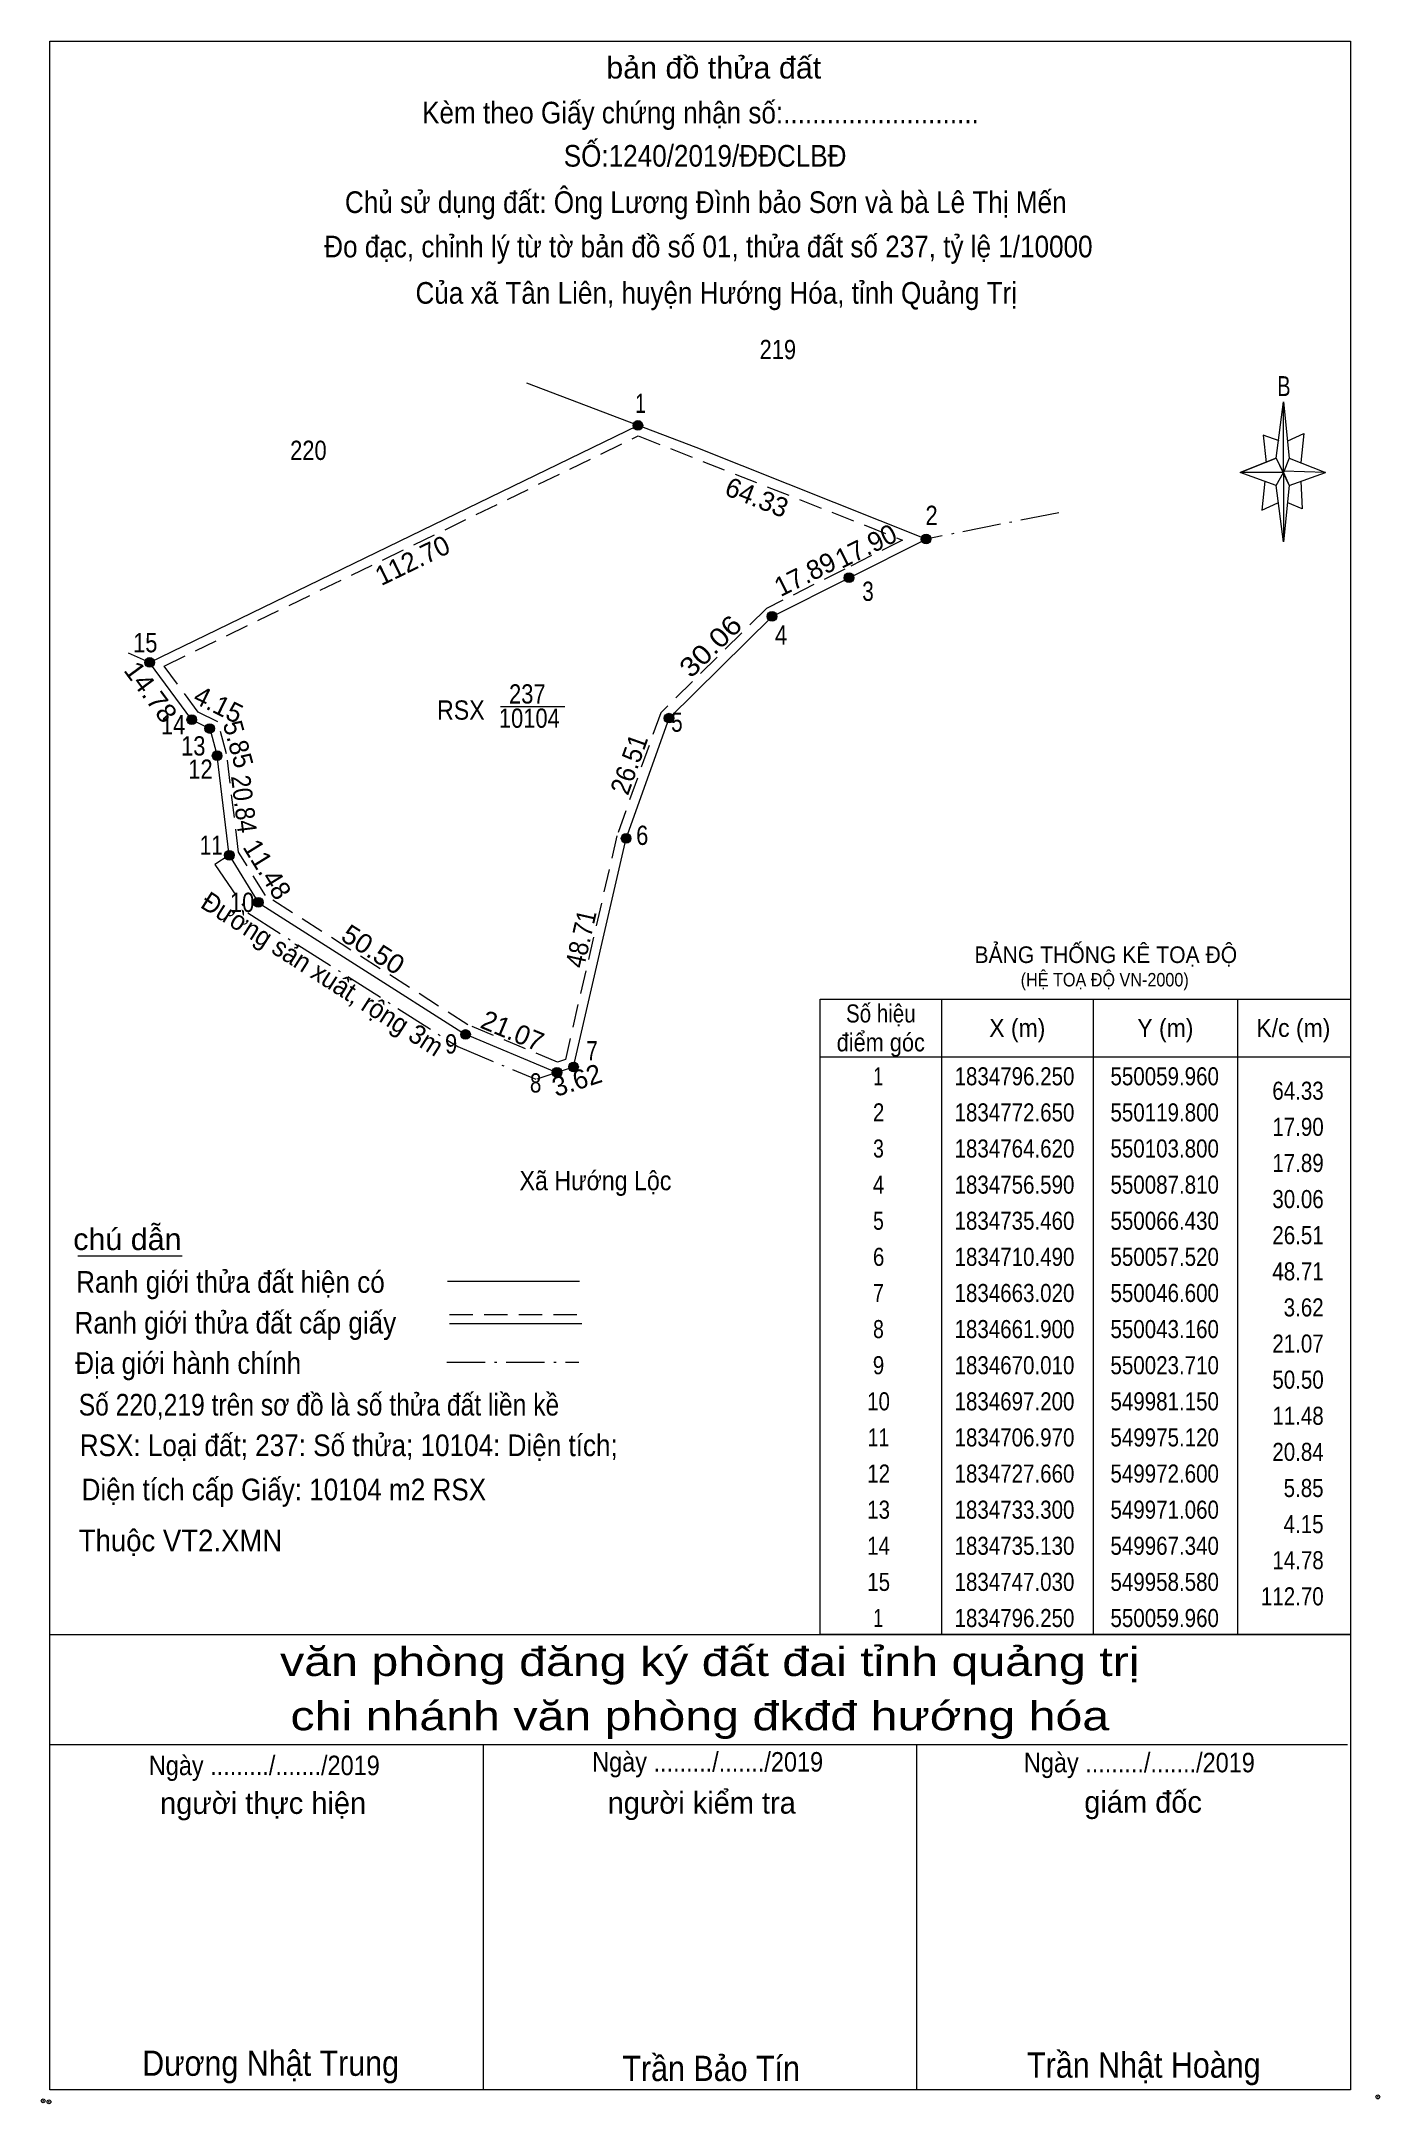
# Model space of a CAD drawing. Header units: metres. Extents: x 549743 to 550194, y 1833984 to 1835405.
# Drawn here: x 549742.8 to 550020.7, y 1834976.4 to 1835404.7 of the extents above; entities that cross this region are included whole.
import ezdxf
from ezdxf.enums import TextEntityAlignment as Align

# ---------------------------------------------------------------- set-up
doc = ezdxf.new("R2010")
doc.units = ezdxf.units.M
doc.header["$LTSCALE"] = 1.6
doc.header["$PDMODE"] = 32
doc.header["$PDSIZE"] = 0.8
doc.linetypes.add('DOT_DASHED', pattern=[7.7, 5, -1.2, 0.3, -1.2])
doc.linetypes.add('MEDIUM_DASHED', pattern=[4.5, 3, -1.5])
for name, color, linetype, lineweight in [('1', 7, 'MEDIUM_DASHED', 13), ('17', 7, 'Continuous', 13), ('2', 7, 'Continuous', 13), ('5', 7, 'Continuous', 13), ('55', 7, 'Continuous', 13), ('57', 7, 'MEDIUM_DASHED', 13), ('6', 7, 'Continuous', 13), ('63', 7, 'Continuous', 13)]:
    doc.layers.add(name, color=color, linetype=linetype, lineweight=lineweight)

msp = doc.modelspace()

# ---------------------------------------------------------------- texts
at = {"layer": '1'}
for s, width, p in [('237', 0.85, (549843.7, 1835267.14)), ('RSX', 0.9, (549829.9, 1835263.79)), ('10104', 0.85, (549844.12, 1835262.11))]:
    msp.add_text(s, height=4, dxfattribs=dict(at, width=width)).set_placement(p, align=Align.CENTER)
for s, height, width, p in [('BẢNG THỐNG KÊ TOẠ ĐỘ ', 3.45, 0.95, (549936.54, 1835213.26)), ('(HỆ TOẠ ĐỘ VN-2000)', 2.79, 0.9, (549946.14, 1835208.4))]:
    msp.add_text(s, height=height, dxfattribs=dict(at, width=width)).set_placement(p)
at = {"layer": '5'}
for s, height, width, p in [('bản đồ thửa đất', 4.5, 1.05, (549882.41, 1835396.94)), ('Kèm theo Giấy chứng nhận số:...........................', 4.5, 0.9, (549879.65, 1835387.61)), ('SỐ:1240/2019/ĐĐCLBĐ', 4.5, 0.9, (549880.615, 1835378.64)), ('Chủ sử dụng đất: Ông Lương Đình bảo Sơn và bà Lê Thị Mến', 4.5, 0.9, (549880.75, 1835369.01)), ('Đo đạc, chỉnh lý từ tờ bản đồ số 01, thửa đất số 237, tỷ lệ 1/10000 ', 4.5, 0.9, (549882.05, 1835359.8)), ('Của xã Tân Liên, huyện Hướng Hóa, tỉnh Quảng Trị', 4.5, 0.9, (549882.935, 1835350.17)), ('B', 4.133, 0.75, (550000.79, 1835331)), ('văn phòng đăng ký đất đai tỉnh quảng trị', 6, 1.25, (549881.585, 1835065.2)), ('chi nhánh văn phòng đkđđ hướng hóa', 6, 1.25, (549879.52, 1835053.92)), ('Ngày ........./......./2019', 4.05, 0.9, (549789.09, 1835044.6)), ('Ngày ........./......./2019', 4.05, 0.9, (549881.14, 1835045.34)), ('Ngày ........./......./2019', 4.05, 0.9, (549970.78, 1835045.19)), ('Dương Nhật Trung', 5.25, 0.9, (549790.4, 1834982.16)), ('Trần Nhật Hoàng', 5.25, 0.9, (549971.71, 1834981.77)), ('Trần Bảo Tín', 5.25, 0.9, (549881.875, 1834981.08))]:
    msp.add_text(s, height=height, dxfattribs=dict(at, width=width)).set_placement(p, align=Align.CENTER)
for s, p in [('người thực hiện', (549788.845, 1835036.55)), ('người kiểm tra', (549879.91, 1835036.61)), ('giám đốc', (549971.555, 1835036.79))]:
    msp.add_text(s, height=4.5, dxfattribs=at).set_placement(p, align=Align.CENTER)
at = {"layer": '6'}
for s, width, p in [('chú dẫn', 1.05, (549749.42, 1835153.65)), ('Ranh giới thửa đất hiện có ', 0.9, (549750.02, 1835144.77)), ('Ranh giới thửa đất cấp giấy', 0.9, (549749.69, 1835136.31)), ('Địa giới hành chính', 0.9, (549749.84, 1835127.94)), ('Số 220,219 trên sơ đồ là số thửa đất liền kề', 0.85, (549750.56, 1835119.28)), ('RSX: Loại đất; 237: Số thửa; 10104: Diện tích;', 0.9, (549750.77, 1835110.85)), ('Diện tích cấp Giấy: 10104 m2 RSX', 0.9, (549751.16, 1835101.67)), ('Thuộc VT2.XMN', 0.95, (549750.56, 1835091.08))]:
    msp.add_text(s, height=4.5, dxfattribs=dict(at, width=width)).set_placement(p)
at = {"layer": '63'}
for s, height, width, p in [('219', 4, 0.85, (549895.72, 1835338.66)), ('220', 4, 0.85, (549798.245, 1835317.73)), ('Số hiệu', 3.75, 0.85, (549917.1, 1835200.91)), ('X (m)', 3.75, 0.95, (549945.435, 1835197.91)), ('Y (m)', 3.75, 0.95, (549976.18, 1835197.91)), ('K/c (m)', 3.75, 0.95, (550002.76, 1835197.91)), ('điểm góc', 3.75, 0.9, (549917.095, 1835194.91)), (' 1', 3.75, 0.75, (549916.03, 1835187.86)), ('1834796.250', 3.75, 0.85, (549944.85, 1835187.86)), ('550059.960', 3.75, 0.85, (549976.04, 1835187.86)), (' 2', 3.75, 0.85, (549916.05, 1835180.36)), ('1834772.650', 3.75, 0.85, (549944.85, 1835180.36)), ('550119.800', 3.75, 0.85, (549976.04, 1835180.36)), (' 3', 3.75, 0.8, (549916.055, 1835172.86)), ('1834764.620', 3.75, 0.85, (549944.85, 1835172.86)), ('550103.800', 3.75, 0.85, (549976.04, 1835172.86)), ('Xã Hướng Lộc', 4, 0.9, (549857.85, 1835166.07)), (' 4', 3.75, 0.85, (549916.04, 1835165.36)), ('1834756.590', 3.75, 0.85, (549944.85, 1835165.36)), ('550087.810', 3.75, 0.85, (549976.04, 1835165.36)), (' 5', 3.75, 0.8, (549916.045, 1835157.86)), ('1834735.460', 3.75, 0.85, (549944.85, 1835157.86)), ('550066.430', 3.75, 0.85, (549976.04, 1835157.86)), (' 6', 3.75, 0.85, (549916.05, 1835150.36)), ('1834710.490', 3.75, 0.85, (549944.85, 1835150.36)), ('550057.520', 3.75, 0.85, (549976.04, 1835150.36)), (' 7', 3.75, 0.8, (549916.05, 1835142.86)), ('1834663.020', 3.75, 0.85, (549944.85, 1835142.86)), ('550046.600', 3.75, 0.85, (549976.04, 1835142.86)), (' 8', 3.75, 0.8, (549916.05, 1835135.36)), ('1834661.900', 3.75, 0.85, (549944.85, 1835135.36)), ('550043.160', 3.75, 0.85, (549976.04, 1835135.36)), (' 9', 3.75, 0.85, (549916.03, 1835127.86)), ('1834670.010', 3.75, 0.85, (549944.85, 1835127.86)), ('550023.710', 3.75, 0.85, (549976.04, 1835127.86)), (' 10', 3.75, 0.85, (549916.03, 1835120.36)), ('1834697.200', 3.75, 0.85, (549944.85, 1835120.36)), ('549981.150', 3.75, 0.85, (549976.04, 1835120.36)), (' 11', 3.75, 0.8, (549916.04, 1835112.86)), ('1834706.970', 3.75, 0.85, (549944.85, 1835112.86)), ('549975.120', 3.75, 0.85, (549976.04, 1835112.86)), (' 12', 3.75, 0.85, (549916.06, 1835105.36)), ('1834727.660', 3.75, 0.85, (549944.85, 1835105.36)), ('549972.600', 3.75, 0.85, (549976.04, 1835105.36)), (' 13', 3.75, 0.85, (549916.045, 1835097.86)), ('1834733.300', 3.75, 0.85, (549944.85, 1835097.86)), ('549971.060', 3.75, 0.85, (549976.04, 1835097.86)), (' 14', 3.75, 0.85, (549916.03, 1835090.36)), ('1834735.130', 3.75, 0.85, (549944.85, 1835090.36)), ('549967.340', 3.75, 0.85, (549976.04, 1835090.36)), (' 15', 3.75, 0.85, (549916.055, 1835082.86)), ('1834747.030', 3.75, 0.85, (549944.85, 1835082.86)), ('549958.580', 3.75, 0.85, (549976.04, 1835082.86)), (' 1', 3.75, 0.75, (549916.03, 1835075.36)), ('1834796.250', 3.75, 0.85, (549944.85, 1835075.36)), ('550059.960', 3.75, 0.85, (549976.04, 1835075.36))]:
    msp.add_text(s, height=height, dxfattribs=dict(at, width=width)).set_placement(p, align=Align.CENTER)
for s, height, width, p in [(' 1', 4, 0.75, (549868.33, 1835327.51)), (' 2', 4, 0.85, (549928.9, 1835304.23)), (' 3', 4, 0.8, (549915.63, 1835288.46)), (' 4', 4, 0.85, (549897.65, 1835279.37)), (' 15', 4, 0.85, (549766.9, 1835277.78)), (' 14', 4, 0.85, (549772.68, 1835260.74)), (' 5', 4, 0.8, (549875.95, 1835261.28)), (' 13', 4, 0.85, (549776.87, 1835256.35)), (' 12', 4, 0.85, (549778.36, 1835251.51)), (' 6', 4, 0.85, (549868.83, 1835237.78)), (' 11', 4, 0.8, (549780.46, 1835235.73)), (' 10', 4, 0.85, (549787.01, 1835223.86)), (' 9', 4, 0.85, (549829.15, 1835194.47)), (' 7', 4, 0.8, (549858.32, 1835193.03)), (' 8', 4, 0.8, (549846.62, 1835186.36)), ('64.33', 3.75, 0.85, (550009.05, 1835184.86)), ('17.90', 3.75, 0.85, (550009.06, 1835177.36)), ('17.89', 3.75, 0.85, (550009.06, 1835169.86)), ('30.06', 3.75, 0.85, (550009.06, 1835162.36)), ('26.51', 3.75, 0.85, (550009.06, 1835154.86)), ('48.71', 3.75, 0.85, (550009.06, 1835147.36)), ('3.62', 3.75, 0.85, (550009.04, 1835139.86)), ('21.07', 3.75, 0.85, (550009.06, 1835132.36)), ('50.50', 3.75, 0.85, (550009.06, 1835124.86)), ('11.48', 3.75, 0.85, (550009.06, 1835117.36)), ('20.84', 3.75, 0.85, (550009.06, 1835109.86)), ('5.85', 3.75, 0.85, (550009.03, 1835102.36)), ('4.15', 3.75, 0.85, (550009.03, 1835094.86)), ('14.78', 3.75, 0.85, (550009.06, 1835087.36)), ('112.70', 3.75, 0.85, (550009.05, 1835079.86))]:
    msp.add_text(s, height=height, dxfattribs=dict(at, width=width)).set_placement(p, align=Align.RIGHT)
for s, rotation, p in [('64.33', 338.476, (549890.631, 1835308.097)), ('17.90', 26.651, (549914.918, 1835298.06)), ('112.70', 25.897, (549820.726, 1835295.078)), ('17.89', 26.665, (549902.262, 1835292.224)), ('4.15', 333.806, (549778.707, 1835265.151)), ('11.48', 301.683, (549788.003, 1835231.655)), ('21.07', 337.365, (549839.865, 1835197.331)), ('3.62', 18.034, (549854.606, 1835187.024))]:
    msp.add_text(s, height=4, rotation=rotation, dxfattribs=at).set_placement(p, align=Align.CENTER)
for s, rotation, width, p in [('30.06', 44.663, 1.15, (549883.144, 1835277.639)), ('14.78', 306.358, 1.05, (549763.896, 1835268.371)), ('5.85', 285.272, 0.95, (549781.75, 1835258.182)), ('26.51', 70.362, 0.95, (549866.719, 1835253.868)), ('20.84', 276.944, 0.9, (549782.892, 1835246.047)), ('Đường sản xuất, rộng 3m', 327.481, 0.95, (549800.095, 1835209.306)), ('48.71', 77.045, 0.9, (549856.776, 1835217.847)), ('50.50', 327.427, 1.05, (549810.618, 1835214.391))]:
    msp.add_text(s, height=4, rotation=rotation, dxfattribs=dict(at, width=width)).set_placement(p, align=Align.CENTER)

# ---------------------------------------------------------------- hatches: boundary and pattern name
at = {"layer": '63'}
for points in [[(549867.66, 1835324.9, 1), (549865.66, 1835324.9, 1)], [(549927.5, 1835301.3, 1), (549925.5, 1835301.3, 1)], [(549911.5, 1835293.27, 1), (549909.5, 1835293.27, 1)], [(549895.51, 1835285.24, 1), (549893.51, 1835285.24, 1)], [(549766.28, 1835275.68, 1), (549764.28, 1835275.68, 1)], [(549775.04, 1835263.78, 1), (549773.04, 1835263.78, 1)], [(549778.76, 1835261.95, 1), (549776.76, 1835261.95, 1)], [(549874.13, 1835264.11, 1), (549872.13, 1835264.11, 1)], [(549780.3, 1835256.31, 1), (549778.3, 1835256.31, 1)], [(549865.22, 1835239.14, 1), (549863.22, 1835239.14, 1)], [(549782.82, 1835235.62, 1), (549780.82, 1835235.62, 1)], [(549788.85, 1835225.85, 1), (549786.85, 1835225.85, 1)], [(549831.87, 1835198.42, 1), (549829.87, 1835198.42, 1)], [(549850.86, 1835190.55, 1), (549848.86, 1835190.55, 1)], [(549854.3, 1835191.67, 1), (549852.3, 1835191.67, 1)]]:
    msp.add_hatch(color=256, dxfattribs=at).paths.add_polyline_path(points)

# ---------------------------------------------------------------- linework, layer by layer
at = {"layer": '1'}
msp.add_lwpolyline([(549866.74, 1835322.72), (549921.6, 1835301.08), (549909.6, 1835295.06), (549893.33, 1835286.89), (549871.4, 1835265.21), (549862.3, 1835239.7), (549851.6, 1835193.22), (549849.95, 1835192.68), (549831.34, 1835200.44), (549789.31, 1835227.29), (549783.75, 1835236.3), (549781.27, 1835256.7), (549779.45, 1835263.35), (549775.36, 1835265.36), (549768.32, 1835274.93)], close=True, dxfattribs=at)
at = {"layer": '17'}
msp.add_line((549750.35, 1835152.42), (549772.07, 1835152.42), dxfattribs=at)
at = {"layer": '2', "linetype": 'DOT_DASHED'}
msp.add_line((549954.04, 1835306.76), (549926.5, 1835301.3), dxfattribs=at)
at = {"layer": '2'}
msp.add_lwpolyline([(549926.5, 1835301.3), (549878.73, 1835320.3), (549843.61, 1835333.69)], dxfattribs=at)
at = {"layer": '5'}
for p, q in [((549999.2, 1835318.1), (550000.7, 1835329.8)), ((550001.9, 1835318.1), (550009.4, 1835315.1)), ((549999.2, 1835312.4), (549991.7, 1835315.1)), ((550004.3, 1835313.3), (550004.6, 1835307.6)), ((550001.9, 1835312.4), (550000.7, 1835300.7)), ((550004.6, 1835307.6), (550001.6, 1835308.8)), ((549744.59, 1835073.78), (550014.59, 1835073.78)), ((549744.59, 1835050.98), (550013.99, 1835050.98)), ((549744.59, 1835050.98), (550013.99, 1835050.98)), ((549744.59, 1835050.98), (550013.99, 1835050.98)), ((549834.59, 1834979.28), (549834.59, 1835050.98)), ((549924.59, 1834979.28), (549924.59, 1835050.98))]:
    msp.add_line(p, q, dxfattribs=at)
for points in [[(549744.59, 1835404.68), (550014.59, 1835404.68), (550014.59, 1834979.28), (549744.59, 1834979.28)], [(550000.7, 1835329.8), (550001.9, 1835318.1), (550000.7, 1835315.1)], [(550000.7, 1835315.1), (549991.7, 1835315.1), (549999.2, 1835318.1), (550001.9, 1835312.4), (550009.4, 1835315.1), (550000.7, 1835315.4)], [(550000.7, 1835315.1), (550000.7, 1835300.7), (549999.2, 1835312.4)]]:
    msp.add_lwpolyline(points, close=True, dxfattribs=at)
for points in [[(549999.8, 1835321.7), (549996.5, 1835322.9), (549997.1, 1835317.2)], [(550001.6, 1835321.7), (550004.9, 1835323.2), (550004.3, 1835317.2)], [(550000.7, 1835315.1), (549999.2, 1835318.1), (549991.7, 1835315.1)], [(549996.8, 1835313.3), (549996.2, 1835307.3), (549999.5, 1835308.8)], [(550000.7, 1835315.1), (550001.9, 1835312.4), (550009.4, 1835315.1)], [(550014.59, 1834979.28), (549744.59, 1834979.28), (549744.59, 1835050.98)]]:
    msp.add_lwpolyline(points, dxfattribs=at)
for p in [(549743.18, 1834976.97), (549744.38, 1834976.76)]:
    msp.add_point(p, dxfattribs=at)
at = {"layer": '55'}
for p, q in [((549765.28, 1835275.68), (549866.66, 1835324.9)), ((549774.04, 1835263.78), (549765.28, 1835275.68)), ((549781.82, 1835235.62), (549779.3, 1835256.31)), ((549781.82, 1835235.62), (549778.85, 1835233.73)), ((549781.82, 1835235.62), (549787.85, 1835225.85)), ((549787.85, 1835225.85), (549830.87, 1835198.42)), ((549830.41, 1835198.66), (549849.86, 1835190.55)), ((549845.78, 1835189.22), (549853.3, 1835191.67))]:
    msp.add_line(p, q, dxfattribs=at)
at = {"layer": '55', "linetype": 'DOT_DASHED'}
msp.add_line((549829.26, 1835195.89), (549845.49, 1835189.12), dxfattribs=at)
at = {"layer": '55'}
for points in [[(549853.3, 1835191.67), (549864.22, 1835239.14), (549873.13, 1835264.11), (549894.51, 1835285.24), (549926.5, 1835301.3)], [(549774.04, 1835263.78), (549777.76, 1835261.95), (549779.3, 1835256.31)]]:
    msp.add_lwpolyline(points, dxfattribs=at)
at = {"layer": '55', "linetype": 'DOT_DASHED'}
msp.add_lwpolyline([(549778.85, 1835233.73), (549785.67, 1835223.68), (549829.26, 1835195.89)], dxfattribs=at)
at = {"layer": '57'}
msp.add_line((549765.28, 1835275.68), (549759.47, 1835278.19), dxfattribs=at)
at = {"layer": '6'}
for p, q in [((549827.15, 1835147.2), (549854.57, 1835147.2)), ((549827.57, 1835138.41), (549854.99, 1835138.41))]:
    msp.add_line(p, q, dxfattribs=at)
at = {"layer": '6', "linetype": 'MEDIUM_DASHED'}
msp.add_line((549827.57, 1835140.27), (549855.17, 1835140.27), dxfattribs=at)
at = {"layer": '6', "linetype": 'DOT_DASHED'}
msp.add_line((549826.97, 1835130.37), (549854.39, 1835130.37), dxfattribs=at)
at = {"layer": '6'}
msp.add_point((550020.29, 1834977.78), dxfattribs=at)
at = {"layer": '63'}
for p, q in [((549838.13, 1835266.51), (549851.46, 1835266.51)), ((549929.69, 1835205.78), (549929.69, 1835073.78)), ((549961.19, 1835205.78), (549961.19, 1835073.78)), ((549991.19, 1835205.78), (549991.19, 1835073.78)), ((549904.49, 1835193.78), (550014.59, 1835193.78))]:
    msp.add_line(p, q, dxfattribs=at)
msp.add_lwpolyline([(549904.49, 1835205.78), (550014.59, 1835205.78), (550014.59, 1835073.78), (549904.49, 1835073.78)], close=True, dxfattribs=at)
for centre in [(549866.66, 1835324.9), (549926.5, 1835301.3), (549910.5, 1835293.27), (549894.51, 1835285.24), (549765.28, 1835275.68), (549774.04, 1835263.78), (549777.76, 1835261.95), (549873.13, 1835264.11), (549779.3, 1835256.31), (549864.22, 1835239.14), (549781.82, 1835235.62), (549787.85, 1835225.85), (549830.87, 1835198.42), (549849.86, 1835190.55), (549853.3, 1835191.67)]:
    msp.add_circle(centre, 1, dxfattribs=at)

msp.set_redraw_order([(e.dxf.handle, doc.entitydb.next_handle()) for e in msp.query("TEXT MTEXT ATTDEF DIMENSION ARC_DIMENSION")])  # texts and dimensions are drawn at this point

doc.saveas('drawing.dxf')
